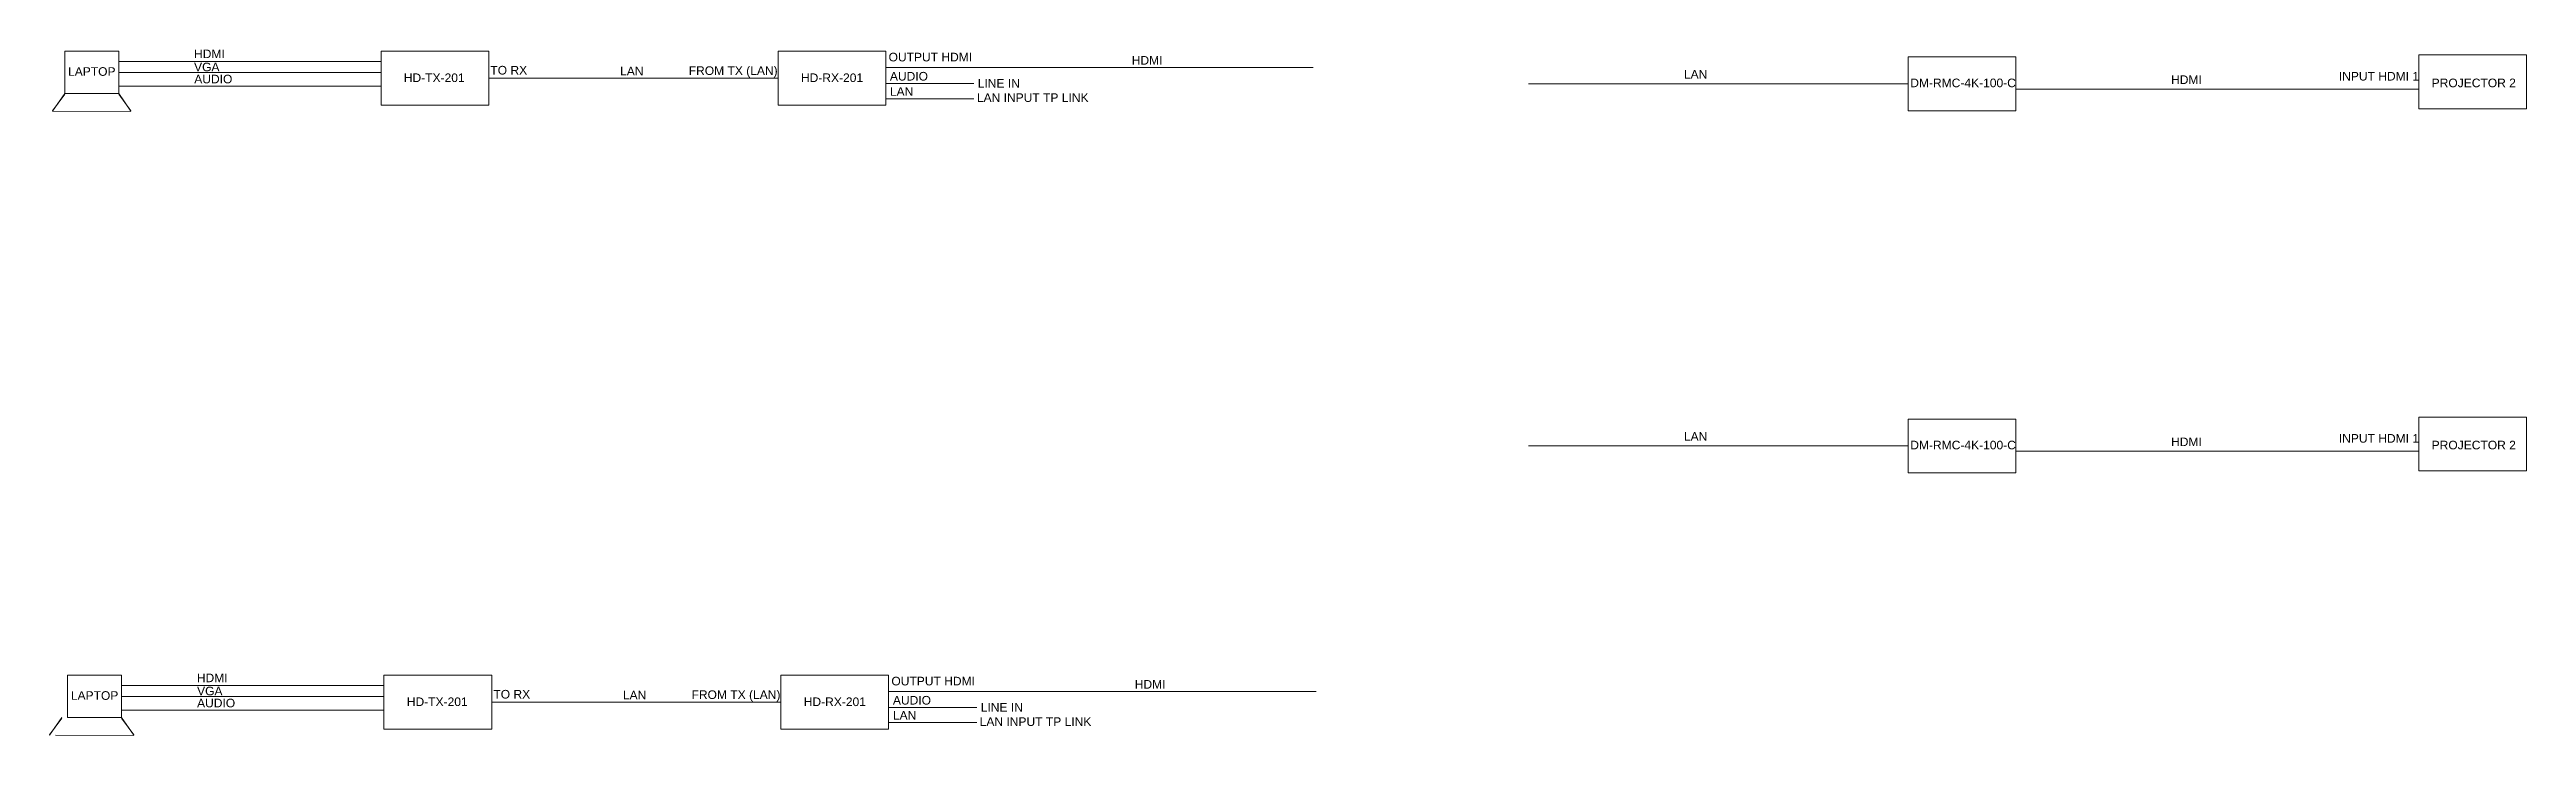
# Model space of a CAD drawing. Header units: inches. Extents: x 650 to 9922, y -3240 to 3248.
# Drawn here: x 2710 to 3861, y 1206 to 1524 of the extents above; entities that cross this region are included whole.
import ezdxf

# ---------------------------------------------------------------- set-up
doc = ezdxf.new("R2010")
doc.units = ezdxf.units.IN
doc.header["$MEASUREMENT"] = 0
doc.styles.get("Standard").update_dxf_attribs({"font": 'arial.ttf'})

msp = doc.modelspace()

# ---------------------------------------------------------------- texts
at = {"linetype": 'Continuous', "lineweight": 9, "char_height": 4}
for s, insert, attachment_point in [('VGA', (2777.6, 1518.2), 1), ('HDMI', (2777.6, 1524.3), 1), ('OUTPUT HDMI', (3100.1, 1522.8), 1), ('HDMI', (3213, 1521.3), 1), ('LAPTOP', (2719.1, 1516.1), 1), ('AUDIO', (2777.7, 1512.6), 1), ('HD-TX-201', (2875, 1513.2), 1), ('TO RX ', (2915.2, 1516.7), 1), ('LAN', (2986.3, 1516.3), 3), ('FROM TX (LAN)', (3007.3, 1516.5), 1), ('HD-RX-201', (3059.4, 1513.2), 1), ('AUDIO', (3100.7, 1513.9), 1), ('LINE IN', (3141.5, 1506.6), 7), ('LAN', (3469.4, 1514.8), 1), ('DM-RMC-4K-100-C', (3574.5, 1510.8), 1), ('HDMI', (3695.6, 1512.3), 1), ('INPUT HDMI 1', (3773.5, 1513.9), 1), ('PROJECTOR 2', (3816.6, 1510.8), 1), ('LAN', (3469.4, 1346.5), 1), ('DM-RMC-4K-100-C', (3574.5, 1342.5), 1), ('HDMI', (3695.6, 1344), 1), ('INPUT HDMI 1', (3773.5, 1345.6), 1), ('PROJECTOR 2', (3816.6, 1342.5), 1), ('HDMI', (2778.9, 1234.3), 1), ('OUTPUT HDMI', (3101.4, 1232.8), 1), ('HDMI', (3214.4, 1231.3), 1), ('LAPTOP', (2720.4, 1226.1), 1), ('VGA', (2779, 1228.2), 1), ('AUDIO', (2779, 1222.6), 1), ('HD-TX-201', (2876.4, 1223.2), 1), ('TO RX ', (2916.6, 1226.7), 1), ('LAN', (2987.6, 1226.3), 3), ('FROM TX (LAN)', (3008.6, 1226.5), 1), ('HD-RX-201', (3060.7, 1223.2), 1), ('AUDIO', (3102.1, 1223.9), 1), ('LINE IN', (3142.9, 1216.6), 7)]:
    msp.add_mtext_dynamic_manual_height_columns(s, width=44.698, gutter_width=1, heights=[0], dxfattribs=dict(at, insert=insert, attachment_point=attachment_point))
at = {"color": 7, "linetype": 'Continuous', "lineweight": 9, "char_height": 4}
for s, width, insert, attachment_point in [('LAN', 44.698, (3100.7, 1506.8), 1), ('LAN INPUT TP LINK', 54.318, (3141.1, 1499.9), 7), ('LAN', 44.698, (3102.1, 1216.9), 1), ('LAN INPUT TP LINK', 54.318, (3142.4, 1209.9), 7)]:
    msp.add_mtext_dynamic_manual_height_columns(s, width=width, gutter_width=1, heights=[0], dxfattribs=dict(at, insert=insert, attachment_point=attachment_point))

# ---------------------------------------------------------------- linework, layer by layer
at = {"linetype": 'Continuous', "lineweight": 9}
for points in [[(2717.6, 1523.6), (2742.6, 1523.6), (2742.6, 1503.9), (2717.6, 1503.9), (2717.6, 1523.6)], [(2914.5, 1508.5), (2914.5, 1523.5), (2864.5, 1523.5), (2864.5, 1498.5), (2914.5, 1498.5), (2914.5, 1508.5)], [(3098.8, 1508.5), (3098.8, 1523.5), (3048.8, 1523.5), (3048.8, 1498.5), (3098.8, 1498.5), (3098.8, 1508.5)], [(3623.5, 1505.9), (3623.5, 1520.9), (3573.5, 1520.9), (3573.5, 1495.9), (3623.5, 1495.9), (3623.5, 1505.9)], [(3860.6, 1506.8), (3860.6, 1521.8), (3810.6, 1521.8), (3810.6, 1496.8), (3860.6, 1496.8), (3860.6, 1506.8)], [(3048.8, 1511), (2914.5, 1511)], [(3397.3, 1508.4), (3573.5, 1508.4)], [(2717.6, 1503.9), (2711.8, 1495.7), (2711.8, 1495.9), (2717.6, 1503.6)], [(2711.8, 1495.7), (2748.3, 1495.5)], [(2742.6, 1503.9), (2748.3, 1495.7), (2748.3, 1495.9), (2742.6, 1503.6)], [(3623.5, 1337.6), (3623.5, 1352.6), (3573.5, 1352.6), (3573.5, 1327.6), (3623.5, 1327.6), (3623.5, 1337.6)], [(3860.6, 1338.5), (3860.6, 1353.5), (3810.6, 1353.5), (3810.6, 1328.5), (3860.6, 1328.5), (3860.6, 1338.5)], [(3397.3, 1340.1), (3573.5, 1340.1)], [(2718.9, 1233.6), (2743.9, 1233.6), (2743.9, 1213.9), (2718.9, 1213.9), (2718.9, 1233.6)], [(2915.8, 1218.5), (2915.8, 1233.5), (2865.8, 1233.5), (2865.8, 1208.5), (2915.8, 1208.5), (2915.8, 1218.5)], [(3100.1, 1218.5), (3100.1, 1233.5), (3050.1, 1233.5), (3050.1, 1208.5), (3100.1, 1208.5), (3100.1, 1218.5)], [(3050.1, 1221), (2915.8, 1221)], [(2716.2, 1213.9), (2710.5, 1205.7), (2710.5, 1205.9), (2716.2, 1213.6)], [(2743.9, 1213.9), (2749.7, 1205.7), (2749.7, 1205.9), (2743.9, 1213.6)], [(2713.2, 1205.7), (2749.7, 1205.5)]]:
    msp.add_lwpolyline(points, dxfattribs=at)
at = {"color": 5, "linetype": 'Continuous', "lineweight": 9}
for points in [[(2742.6, 1518.8), (2864.5, 1518.8)], [(3098.8, 1516), (3297.3, 1516)], [(3623.5, 1505.9), (3810.6, 1505.9)], [(3623.5, 1337.6), (3810.6, 1337.6)], [(2743.9, 1228.8), (2865.8, 1228.8)], [(3100.1, 1226), (3298.6, 1226)]]:
    msp.add_lwpolyline(points, dxfattribs=at)
at = {"color": 2, "linetype": 'Continuous', "lineweight": 9}
for points in [[(2742.6, 1513.7), (2864.5, 1513.7)], [(2743.9, 1223.7), (2865.8, 1223.7)]]:
    msp.add_lwpolyline(points, dxfattribs=at)
at = {"color": 3, "linetype": 'Continuous', "lineweight": 9}
for points in [[(2742.6, 1507.3), (2864.5, 1507.3)], [(3098.8, 1508.5), (3139.7, 1508.5)], [(2743.9, 1217.3), (2865.8, 1217.3)], [(3100.1, 1218.5), (3141.1, 1218.5)]]:
    msp.add_lwpolyline(points, dxfattribs=at)
at = {"color": 7, "linetype": 'Continuous', "lineweight": 9}
for points in [[(3098.8, 1501.4), (3139.7, 1501.4)], [(3100.1, 1211.5), (3141.1, 1211.5)]]:
    msp.add_lwpolyline(points, dxfattribs=at)

msp.set_redraw_order([(e.dxf.handle, doc.entitydb.next_handle()) for e in msp.query("TEXT MTEXT ATTDEF DIMENSION ARC_DIMENSION")])  # texts and dimensions are drawn at this point

doc.saveas('drawing.dxf')
